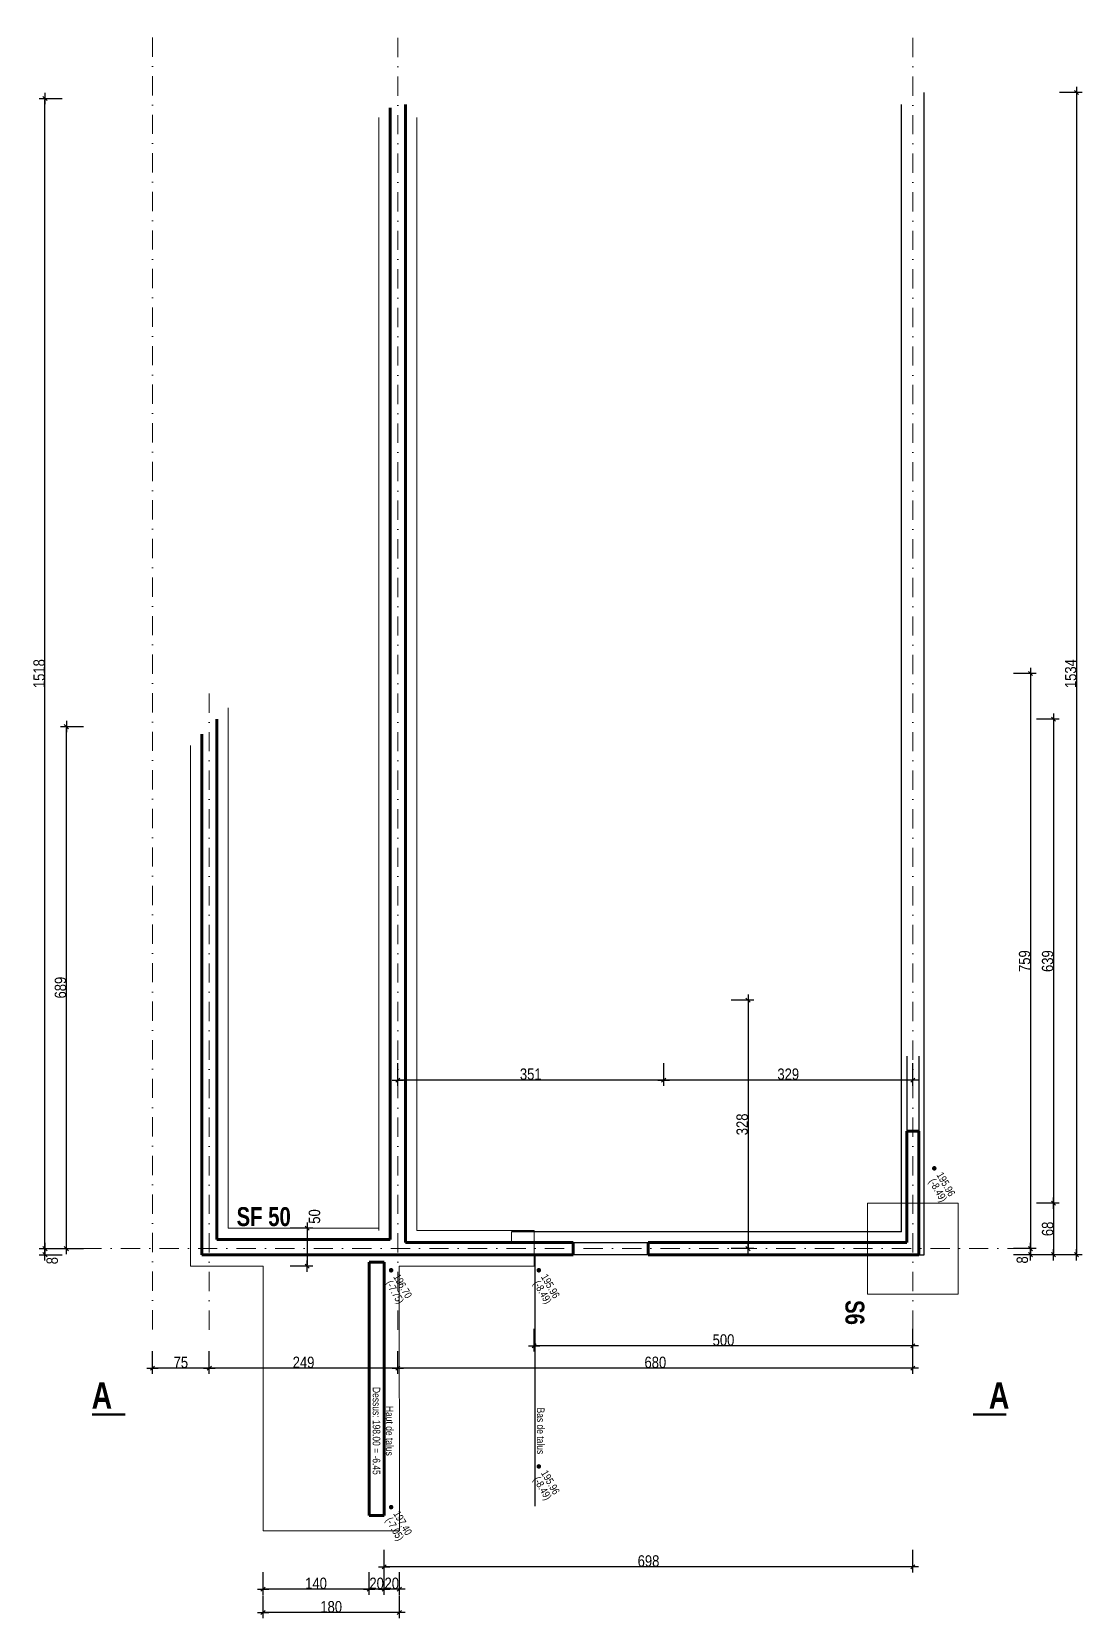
# Model space of a CAD drawing. Header units: centimetres. Extents: x -4990 to 114398, y -61489 to -12305.
# Drawn here: x 61960 to 63347, y -37512 to -35418 of the extents above; entities that cross this region are included whole.
import ezdxf
from ezdxf.enums import TextEntityAlignment as Align

# ---------------------------------------------------------------- set-up
doc = ezdxf.new("R2010")
doc.units = ezdxf.units.CM
doc.header["$LTSCALE"] = 0.5
doc.linetypes.add('TIRETPTX2', pattern=[50.8, 25.4, -12.7, 0, -12.7])
doc.layers.get('DEFPOINTS').update_dxf_attribs({"linetype": 'CONTINUOUS'})
for name, color, linetype in [('01_cote_gen', 4, 'CONTINUOUS'), ('01_linteaux', 2, 'CONTINUOUS'), ('01_texte', 230, 'CONTINUOUS'), ('AA_COTES', 2, 'CONTINUOUS')]:
    doc.layers.add(name, color=color, linetype=linetype)
for name, color, linetype, lineweight in [('01_murs_coup', 5, 'CONTINUOUS', 60), ('01_sem', 42, 'CONTINUOUS', 15), ('01_tram_axes', 2, 'TIRETPTX2', 9)]:
    doc.layers.add(name, color=color, linetype=linetype, lineweight=lineweight)
doc.styles.add('impact', font='impact.ttf')
doc.styles.add('MATTE_TXT', font='arial.ttf')
doc.styles.add('STYLE2', font='ARIALN.TTF')
doc.dimstyles.new('JB50', dxfattribs={"dimscale": 0.1, "dimtxt": 150, "dimasz": 15, "dimexe": 0.1, "dimexo": 0.1, "dimgap": 0.09, "dimtad": 1, "dimdec": 1, "dimdsep": 46, "dimtxsty": 'STYLE2', "dimblk1": 'BOND_G', "dimblk2": 'BOND_D', "dimsah": 1, "dimcen": 1.5, "dimdle": 0.01, "dimse1": 1, "dimse2": 1, "dimclrd": 4, "dimclre": 2, "dimclrt": 6, "dimazin": 2, "dimtfac": 2.333333, "dimtdec": 1, "dimtix": 1, "dimtmove": 2, "dimatfit": 3, "dimldrblk": 'BOND_G', "dimfxl": 1, "dimtolj": 1, "dimtzin": 0, "dimarcsym": 0})

msp = doc.modelspace()

# ---------------------------------------------------------------- texts
at = {"layer": '01_texte', "style": 'MATTE_TXT', "width": 0.8}
for s, rotation, p in [('(-8.49)', 300, (63149.793, -36950.895)), ('195.96', 300, (63160.271, -36943.084)), ('(-7.75)', 300, (62432.61, -37085.469)), ('196.70', 300, (62443.088, -37077.657)), ('(-8.49)', 300, (62627.622, -37085.469)), ('195.96', 300, (62638.1, -37077.657)), ('Dessus: 198.00 = -6.45', 270, (62407.312, -37264.676)), ('Haut de talus', 270, (62424.724, -37264.705)), ('Bas de talus', 270, (62624.198, -37264.676)), ('195.96', 300, (62638.1, -37336.546)), ('(-8.49)', 300, (62627.622, -37344.358)), ('(-7.05)', 300, (62432.61, -37398.089)), ('197.40', 300, (62443.088, -37390.277))]:
    msp.add_text(s, height=10, rotation=rotation, dxfattribs=at).set_placement(p, align=Align.BOTTOM_CENTER)
at = {"layer": '01_texte', "style": 'impact'}
msp.add_text('SF 50', height=25, dxfattribs=at).set_placement((62266.38, -37001.826), align=Align.BOTTOM_CENTER)
for s, height, rotation, p in [('S6', 25, 270, (63026.971, -37108.423)), ('A', 35, 0, (62052.728, -37245.936)), ('A', 35, 0, (63237.419, -37245.936))]:
    msp.add_text(s, height=height, rotation=rotation, dxfattribs=at).set_placement(p, align=Align.BOTTOM_CENTER)

# ---------------------------------------------------------------- blocks, each defined once
blk = doc.blocks.new('BOND_G')
at = {"layer": 'AA_COTES', "color": 0}
for p, q in [((0, -5), (0, 15)), ((5, 0), (-5, 0)), ((1.8, 1.8), (-1.8, -1.8))]:
    blk.add_line(p, q, dxfattribs=at)
blk = doc.blocks.new('BOND_D')
at = {"layer": 'AA_COTES', "color": 0}
for p, q in [((5, 0), (-5, 0)), ((-1.8, -1.8), (1.8, 1.8)), ((0, 5), (0, -15))]:
    blk.add_line(p, q, dxfattribs=at)
blk = doc.blocks.new('*D3237')
at = {"layer": '01_cote_gen', "color": 4, "lineweight": -2, "transparency": 16777216}
blk.add_line((62323.7, -36998.6), (62323.7, -37045.6), dxfattribs=at)
at = {"layer": 'DEFPOINTS', "color": 0}
for p in [(62314.9, -36997.1), (62314.9, -37047.1), (62323.7, -37047.1)]:
    blk.add_point(p, dxfattribs=at)
at = {"layer": '01_cote_gen', "color": 4, "lineweight": -2, "transparency": 16777216, "xscale": 1.5, "yscale": 1.5, "zscale": 1.5}
for name, p, rotation in [('BOND_G', (62323.7, -36997.1), 90), ('BOND_D', (62323.7, -37047.1), 270)]:
    blk.add_blockref(name, p, dxfattribs=dict(at, rotation=rotation))
at = {"layer": '01_cote_gen', "color": 6, "transparency": 16777216, "insert": (62333.5, -36981.7), "char_height": 15, "attachment_point": 5, "rotation": 90, "style": 'STYLE2'}
blk.add_mtext('\\A1;50', dxfattribs=at)
blk = doc.blocks.new('*D3238')
at = {"layer": '01_cote_gen', "color": 4, "lineweight": -2, "transparency": 16777216}
blk.add_line((63122, -37152.5), (62625, -37152.5), dxfattribs=at)
at = {"layer": 'DEFPOINTS', "color": 0}
for p in [(62623.5, -37050.1), (63123.5, -37131.1), (62623.5, -37152.5)]:
    blk.add_point(p, dxfattribs=at)
at = {"layer": '01_cote_gen', "color": 4, "lineweight": -2, "transparency": 16777216, "xscale": 1.5, "yscale": 1.5, "zscale": 1.5, "rotation": 180}
blk.add_blockref('BOND_D', (62623.5, -37152.5), dxfattribs=at)
at = {"layer": '01_cote_gen', "color": 4, "lineweight": -2, "transparency": 16777216, "xscale": 1.5, "yscale": 1.5, "zscale": 1.5}
blk.add_blockref('BOND_G', (63123.5, -37152.5), dxfattribs=at)
at = {"layer": '01_cote_gen', "color": 6, "transparency": 16777216, "insert": (62873.5, -37144.8), "char_height": 15, "attachment_point": 5, "style": 'STYLE2'}
blk.add_mtext('\\A1;500', dxfattribs=at)
blk = doc.blocks.new('*D3239')
at = {"layer": '01_cote_gen', "color": 4, "lineweight": -2, "transparency": 16777216}
blk.add_line((63278.7, -36266.6), (63278.7, -37022.6), dxfattribs=at)
at = {"layer": 'DEFPOINTS', "color": 0}
for p in [(63245.9, -36265.1), (63252.2, -37024.1), (63278.7, -37024.1)]:
    blk.add_point(p, dxfattribs=at)
at = {"layer": '01_cote_gen', "color": 4, "lineweight": -2, "transparency": 16777216, "xscale": 1.5, "yscale": 1.5, "zscale": 1.5}
for name, p, rotation in [('BOND_G', (63278.7, -36265.1), 90), ('BOND_D', (63278.7, -37024.1), 270)]:
    blk.add_blockref(name, p, dxfattribs=dict(at, rotation=rotation))
at = {"layer": '01_cote_gen', "color": 6, "transparency": 16777216, "insert": (63271.1, -36644.6), "char_height": 15, "attachment_point": 5, "rotation": 90, "style": 'STYLE2'}
blk.add_mtext('\\A1;759', dxfattribs=at)
blk = doc.blocks.new('*D3240')
at = {"layer": '01_cote_gen', "color": 4, "lineweight": -2, "transparency": 16777216}
blk.add_line((63309.2, -36326.6), (63309.2, -36962.6), dxfattribs=at)
at = {"layer": 'DEFPOINTS', "color": 0}
for p in [(63286.7, -36325.1), (63183.5, -36964.1), (63309.2, -36964.1)]:
    blk.add_point(p, dxfattribs=at)
at = {"layer": '01_cote_gen', "color": 4, "lineweight": -2, "transparency": 16777216, "xscale": 1.5, "yscale": 1.5, "zscale": 1.5}
for name, p, rotation in [('BOND_G', (63309.2, -36325.1), 90), ('BOND_D', (63309.2, -36964.1), 270)]:
    blk.add_blockref(name, p, dxfattribs=dict(at, rotation=rotation))
at = {"layer": '01_cote_gen', "color": 6, "transparency": 16777216, "insert": (63301.5, -36644.6), "char_height": 15, "attachment_point": 5, "rotation": 90, "style": 'STYLE2'}
blk.add_mtext('\\A1;639', dxfattribs=at)
blk = doc.blocks.new('*D3241')
at = {"layer": '01_cote_gen', "color": 4, "lineweight": -2, "transparency": 16777216}
blk.add_line((63309.2, -36965.6), (63309.2, -37030.6), dxfattribs=at)
at = {"layer": 'DEFPOINTS', "color": 0}
for p in [(63286.7, -36964.1), (63138.5, -37032.1), (63309.2, -37032.1)]:
    blk.add_point(p, dxfattribs=at)
at = {"layer": '01_cote_gen', "color": 4, "lineweight": -2, "transparency": 16777216, "xscale": 1.5, "yscale": 1.5, "zscale": 1.5}
for name, p, rotation in [('BOND_G', (63309.2, -36964.1), 90), ('BOND_D', (63309.2, -37032.1), 270)]:
    blk.add_blockref(name, p, dxfattribs=dict(at, rotation=rotation))
at = {"layer": '01_cote_gen', "color": 6, "transparency": 16777216, "insert": (63301.5, -36998.1), "char_height": 15, "attachment_point": 5, "rotation": 90, "style": 'STYLE2'}
blk.add_mtext('\\A1;68', dxfattribs=at)
blk = doc.blocks.new('*D3242')
at = {"layer": '01_cote_gen', "color": 4, "lineweight": -2, "transparency": 16777216}
blk.add_line((63278.7, -37025.6), (63278.7, -37030.6), dxfattribs=at)
at = {"layer": 'DEFPOINTS', "color": 0}
for p in [(63286.2, -37024.1), (63278.7, -37032.1), (63286.7, -37032.1)]:
    blk.add_point(p, dxfattribs=at)
at = {"layer": '01_cote_gen', "color": 4, "lineweight": -2, "transparency": 16777216, "xscale": 1.5, "yscale": 1.5, "zscale": 1.5}
for name, p, rotation in [('BOND_G', (63278.7, -37024.1), 90), ('BOND_D', (63278.7, -37032.1), 270)]:
    blk.add_blockref(name, p, dxfattribs=dict(at, rotation=rotation))
at = {"layer": '01_cote_gen', "color": 6, "transparency": 16777216, "insert": (63268.1, -37039), "char_height": 15, "attachment_point": 5, "rotation": 90, "style": 'STYLE2'}
blk.add_mtext('\\A1;8', dxfattribs=at)
blk = doc.blocks.new('*D3243')
at = {"layer": '01_cote_gen', "color": 4, "lineweight": -2, "transparency": 16777216}
blk.add_line((63122, -37181.9), (62445, -37181.9), dxfattribs=at)
at = {"layer": 'DEFPOINTS', "color": 0}
for p in [(62443.5, -37103.7), (63123.5, -37115.4), (62443.5, -37181.9)]:
    blk.add_point(p, dxfattribs=at)
at = {"layer": '01_cote_gen', "color": 4, "lineweight": -2, "transparency": 16777216, "xscale": 1.5, "yscale": 1.5, "zscale": 1.5, "rotation": 180}
blk.add_blockref('BOND_D', (62443.5, -37181.9), dxfattribs=at)
at = {"layer": '01_cote_gen', "color": 4, "lineweight": -2, "transparency": 16777216, "xscale": 1.5, "yscale": 1.5, "zscale": 1.5}
blk.add_blockref('BOND_G', (63123.5, -37181.9), dxfattribs=at)
at = {"layer": '01_cote_gen', "color": 6, "transparency": 16777216, "insert": (62783.5, -37174.3), "char_height": 15, "attachment_point": 5, "style": 'STYLE2'}
blk.add_mtext('\\A1;680', dxfattribs=at)
blk = doc.blocks.new('*D3244')
at = {"layer": '01_cote_gen', "color": 4, "lineweight": -2, "transparency": 16777216}
blk.add_line((62442, -37181.9), (62196.1, -37181.9), dxfattribs=at)
at = {"layer": 'DEFPOINTS', "color": 0}
for p in [(62194.6, -37131.1), (62443.5, -37159.4), (62194.6, -37181.9)]:
    blk.add_point(p, dxfattribs=at)
at = {"layer": '01_cote_gen', "color": 4, "lineweight": -2, "transparency": 16777216, "xscale": 1.5, "yscale": 1.5, "zscale": 1.5, "rotation": 180}
blk.add_blockref('BOND_D', (62194.6, -37181.9), dxfattribs=at)
at = {"layer": '01_cote_gen', "color": 4, "lineweight": -2, "transparency": 16777216, "xscale": 1.5, "yscale": 1.5, "zscale": 1.5}
blk.add_blockref('BOND_G', (62443.5, -37181.9), dxfattribs=at)
at = {"layer": '01_cote_gen', "color": 6, "transparency": 16777216, "insert": (62319, -37174.3), "char_height": 15, "attachment_point": 5, "style": 'STYLE2'}
blk.add_mtext('\\A1;249', dxfattribs=at)
blk = doc.blocks.new('*D3245')
at = {"layer": '01_cote_gen', "color": 4, "lineweight": -2, "transparency": 16777216}
blk.add_line((62193.1, -37181.9), (62121, -37181.9), dxfattribs=at)
at = {"layer": 'DEFPOINTS', "color": 0}
for p in [(62194.6, -36501.4), (62119.5, -37130.7), (62119.5, -37181.9)]:
    blk.add_point(p, dxfattribs=at)
at = {"layer": '01_cote_gen', "color": 4, "lineweight": -2, "transparency": 16777216, "xscale": 1.5, "yscale": 1.5, "zscale": 1.5, "rotation": 180}
blk.add_blockref('BOND_D', (62119.5, -37181.9), dxfattribs=at)
at = {"layer": '01_cote_gen', "color": 4, "lineweight": -2, "transparency": 16777216, "xscale": 1.5, "yscale": 1.5, "zscale": 1.5}
blk.add_blockref('BOND_G', (62194.6, -37181.9), dxfattribs=at)
at = {"layer": '01_cote_gen', "color": 6, "transparency": 16777216, "insert": (62157, -37174.3), "char_height": 15, "attachment_point": 5, "style": 'STYLE2'}
blk.add_mtext('\\A1;75', dxfattribs=at)
blk = doc.blocks.new('*D3246')
at = {"layer": '01_cote_gen', "color": 4, "lineweight": -2, "transparency": 16777216}
blk.add_line((62005.8, -37022.6), (62005.8, -36336.6), dxfattribs=at)
at = {"layer": 'DEFPOINTS', "color": 0}
for p in [(62005.8, -36335.1), (62027, -36335.1), (62027, -37024.1)]:
    blk.add_point(p, dxfattribs=at)
at = {"layer": '01_cote_gen', "color": 4, "lineweight": -2, "transparency": 16777216, "xscale": 1.5, "yscale": 1.5, "zscale": 1.5}
for name, p, rotation in [('BOND_D', (62005.8, -36335.1), 90), ('BOND_G', (62005.8, -37024.1), 270)]:
    blk.add_blockref(name, p, dxfattribs=dict(at, rotation=rotation))
at = {"layer": '01_cote_gen', "color": 6, "transparency": 16777216, "insert": (61998.1, -36679.6), "char_height": 15, "attachment_point": 5, "rotation": 90, "style": 'STYLE2'}
blk.add_mtext('\\A1;689', dxfattribs=at)
blk = doc.blocks.new('*D3247')
at = {"layer": '01_cote_gen', "color": 4, "lineweight": -2, "transparency": 16777216}
blk.add_line((61977.6, -37022.6), (61977.6, -35507.6), dxfattribs=at)
at = {"layer": 'DEFPOINTS', "color": 0}
for p in [(61977.6, -35506.1), (62027, -35506.1), (62028.3, -37024.1)]:
    blk.add_point(p, dxfattribs=at)
at = {"layer": '01_cote_gen', "color": 4, "lineweight": -2, "transparency": 16777216, "xscale": 1.5, "yscale": 1.5, "zscale": 1.5}
for name, p, rotation in [('BOND_D', (61977.6, -35506.1), 90), ('BOND_G', (61977.6, -37024.1), 270)]:
    blk.add_blockref(name, p, dxfattribs=dict(at, rotation=rotation))
at = {"layer": '01_cote_gen', "color": 6, "transparency": 16777216, "insert": (61969.9, -36265.1), "char_height": 15, "attachment_point": 5, "rotation": 90, "style": 'STYLE2'}
blk.add_mtext('\\A1;1518', dxfattribs=at)
blk = doc.blocks.new('*D3248')
at = {"layer": '01_cote_gen', "color": 4, "lineweight": -2, "transparency": 16777216}
blk.add_line((62905.9, -36697.6), (62905.9, -37022.6), dxfattribs=at)
at = {"layer": 'DEFPOINTS', "color": 0}
for p in [(62883.4, -36696.1), (62895.2, -37024.1), (62905.9, -37024.1)]:
    blk.add_point(p, dxfattribs=at)
at = {"layer": '01_cote_gen', "color": 4, "lineweight": -2, "transparency": 16777216, "xscale": 1.5, "yscale": 1.5, "zscale": 1.5}
for name, p, rotation in [('BOND_G', (62905.9, -36696.1), 90), ('BOND_D', (62905.9, -37024.1), 270)]:
    blk.add_blockref(name, p, dxfattribs=dict(at, rotation=rotation))
at = {"layer": '01_cote_gen', "color": 6, "transparency": 16777216, "insert": (62898.2, -36860.1), "char_height": 15, "attachment_point": 5, "rotation": 90, "style": 'STYLE2'}
blk.add_mtext('\\A1;328', dxfattribs=at)
blk = doc.blocks.new('*D3249')
at = {"layer": '01_cote_gen', "color": 4, "lineweight": -2, "transparency": 16777216}
blk.add_line((61977.6, -37030.6), (61977.6, -37025.6), dxfattribs=at)
at = {"layer": 'DEFPOINTS', "color": 0}
for p in [(61977.6, -37024.1), (62184.6, -37024.1), (62184.6, -37032.1)]:
    blk.add_point(p, dxfattribs=at)
at = {"layer": '01_cote_gen', "color": 4, "lineweight": -2, "transparency": 16777216, "xscale": 1.5, "yscale": 1.5, "zscale": 1.5}
for name, p, rotation in [('BOND_D', (61977.6, -37024.1), 90), ('BOND_G', (61977.6, -37032.1), 270)]:
    blk.add_blockref(name, p, dxfattribs=dict(at, rotation=rotation))
at = {"layer": '01_cote_gen', "color": 6, "transparency": 16777216, "insert": (61987.2, -37040), "char_height": 15, "attachment_point": 5, "rotation": 90, "style": 'STYLE2'}
blk.add_mtext('\\A1;8', dxfattribs=at)
blk = doc.blocks.new('*D3250')
at = {"layer": '01_cote_gen', "color": 4, "lineweight": -2, "transparency": 16777216}
blk.add_line((63122, -36801.6), (62796, -36801.6), dxfattribs=at)
at = {"layer": 'DEFPOINTS', "color": 0}
for p in [(62794.5, -36778.2), (62794.5, -36801.6), (63123.5, -36811.5)]:
    blk.add_point(p, dxfattribs=at)
at = {"layer": '01_cote_gen', "color": 4, "lineweight": -2, "transparency": 16777216, "xscale": 1.5, "yscale": 1.5, "zscale": 1.5, "rotation": 180}
blk.add_blockref('BOND_D', (62794.5, -36801.6), dxfattribs=at)
at = {"layer": '01_cote_gen', "color": 4, "lineweight": -2, "transparency": 16777216, "xscale": 1.5, "yscale": 1.5, "zscale": 1.5}
blk.add_blockref('BOND_G', (63123.5, -36801.6), dxfattribs=at)
at = {"layer": '01_cote_gen', "color": 6, "transparency": 16777216, "insert": (62959, -36793.9), "char_height": 15, "attachment_point": 5, "style": 'STYLE2'}
blk.add_mtext('\\A1;329', dxfattribs=at)
blk = doc.blocks.new('*D3251')
at = {"layer": '01_cote_gen', "color": 4, "lineweight": -2, "transparency": 16777216}
blk.add_line((62793, -36801.6), (62445, -36801.6), dxfattribs=at)
at = {"layer": 'DEFPOINTS', "color": 0}
for p in [(62794.5, -36779.1), (62443.5, -36801.6), (62443.5, -36808.9)]:
    blk.add_point(p, dxfattribs=at)
at = {"layer": '01_cote_gen', "color": 4, "lineweight": -2, "transparency": 16777216, "xscale": 1.5, "yscale": 1.5, "zscale": 1.5, "rotation": 180}
blk.add_blockref('BOND_D', (62443.5, -36801.6), dxfattribs=at)
at = {"layer": '01_cote_gen', "color": 4, "lineweight": -2, "transparency": 16777216, "xscale": 1.5, "yscale": 1.5, "zscale": 1.5}
blk.add_blockref('BOND_G', (62794.5, -36801.6), dxfattribs=at)
at = {"layer": '01_cote_gen', "color": 6, "transparency": 16777216, "insert": (62619, -36793.9), "char_height": 15, "attachment_point": 5, "style": 'STYLE2'}
blk.add_mtext('\\A1;351', dxfattribs=at)
blk = doc.blocks.new('*D3252')
at = {"layer": '01_cote_gen', "color": 4, "lineweight": -2, "transparency": 16777216}
blk.add_line((63122, -37444.1), (62427, -37444.1), dxfattribs=at)
at = {"layer": 'DEFPOINTS', "color": 0}
for p in [(63123.5, -37189.4), (62425.5, -37421.6), (62425.5, -37444.1)]:
    blk.add_point(p, dxfattribs=at)
at = {"layer": '01_cote_gen', "color": 4, "lineweight": -2, "transparency": 16777216, "xscale": 1.5, "yscale": 1.5, "zscale": 1.5, "rotation": 180}
blk.add_blockref('BOND_D', (62425.5, -37444.1), dxfattribs=at)
at = {"layer": '01_cote_gen', "color": 4, "lineweight": -2, "transparency": 16777216, "xscale": 1.5, "yscale": 1.5, "zscale": 1.5}
blk.add_blockref('BOND_G', (63123.5, -37444.1), dxfattribs=at)
at = {"layer": '01_cote_gen', "color": 6, "transparency": 16777216, "insert": (62774.5, -37436.5), "char_height": 15, "attachment_point": 5, "style": 'STYLE2'}
blk.add_mtext('\\A1;698', dxfattribs=at)
blk = doc.blocks.new('*D3253')
at = {"layer": '01_cote_gen', "color": 4, "lineweight": -2, "transparency": 16777216}
blk.add_line((62444, -37473.7), (62427, -37473.7), dxfattribs=at)
at = {"layer": 'DEFPOINTS', "color": 0}
for p in [(62425.5, -37376.5), (62445.5, -37396.5), (62425.5, -37473.7)]:
    blk.add_point(p, dxfattribs=at)
at = {"layer": '01_cote_gen', "color": 4, "lineweight": -2, "transparency": 16777216, "xscale": 1.5, "yscale": 1.5, "zscale": 1.5, "rotation": 180}
blk.add_blockref('BOND_D', (62425.5, -37473.7), dxfattribs=at)
at = {"layer": '01_cote_gen', "color": 4, "lineweight": -2, "transparency": 16777216, "xscale": 1.5, "yscale": 1.5, "zscale": 1.5}
blk.add_blockref('BOND_G', (62445.5, -37473.7), dxfattribs=at)
at = {"layer": '01_cote_gen', "color": 6, "transparency": 16777216, "insert": (62435.5, -37466), "char_height": 15, "attachment_point": 5, "style": 'STYLE2'}
blk.add_mtext('\\A1;20', dxfattribs=at)
blk = doc.blocks.new('*D3254')
at = {"layer": '01_cote_gen', "color": 4, "lineweight": -2, "transparency": 16777216}
blk.add_line((62424, -37473.7), (62407, -37473.7), dxfattribs=at)
at = {"layer": 'DEFPOINTS', "color": 0}
for p in [(62405.5, -37376.5), (62425.5, -37421.6), (62405.5, -37473.7)]:
    blk.add_point(p, dxfattribs=at)
at = {"layer": '01_cote_gen', "color": 4, "lineweight": -2, "transparency": 16777216, "xscale": 1.5, "yscale": 1.5, "zscale": 1.5, "rotation": 180}
blk.add_blockref('BOND_D', (62405.5, -37473.7), dxfattribs=at)
at = {"layer": '01_cote_gen', "color": 4, "lineweight": -2, "transparency": 16777216, "xscale": 1.5, "yscale": 1.5, "zscale": 1.5}
blk.add_blockref('BOND_G', (62425.5, -37473.7), dxfattribs=at)
at = {"layer": '01_cote_gen', "color": 6, "transparency": 16777216, "insert": (62415.5, -37466), "char_height": 15, "attachment_point": 5, "style": 'STYLE2'}
blk.add_mtext('\\A1;20', dxfattribs=at)
blk = doc.blocks.new('*D3255')
at = {"layer": '01_cote_gen', "color": 4, "lineweight": -2, "transparency": 16777216}
blk.add_line((62404, -37473.7), (62267, -37473.7), dxfattribs=at)
at = {"layer": 'DEFPOINTS', "color": 0}
for p in [(62265.5, -37396.5), (62405.5, -37451.2), (62265.5, -37473.7)]:
    blk.add_point(p, dxfattribs=at)
at = {"layer": '01_cote_gen', "color": 4, "lineweight": -2, "transparency": 16777216, "xscale": 1.5, "yscale": 1.5, "zscale": 1.5, "rotation": 180}
blk.add_blockref('BOND_D', (62265.5, -37473.7), dxfattribs=at)
at = {"layer": '01_cote_gen', "color": 4, "lineweight": -2, "transparency": 16777216, "xscale": 1.5, "yscale": 1.5, "zscale": 1.5}
blk.add_blockref('BOND_G', (62405.5, -37473.7), dxfattribs=at)
at = {"layer": '01_cote_gen', "color": 6, "transparency": 16777216, "insert": (62335.5, -37466), "char_height": 15, "attachment_point": 5, "style": 'STYLE2'}
blk.add_mtext('\\A1;140', dxfattribs=at)
blk = doc.blocks.new('*D3256')
at = {"layer": '01_cote_gen', "color": 4, "lineweight": -2, "transparency": 16777216}
blk.add_line((62444, -37504.5), (62267, -37504.5), dxfattribs=at)
at = {"layer": 'DEFPOINTS', "color": 0}
for p in [(62265.5, -37481.2), (62445.5, -37481.2), (62265.5, -37504.5)]:
    blk.add_point(p, dxfattribs=at)
at = {"layer": '01_cote_gen', "color": 4, "lineweight": -2, "transparency": 16777216, "xscale": 1.5, "yscale": 1.5, "zscale": 1.5, "rotation": 180}
blk.add_blockref('BOND_D', (62265.5, -37504.5), dxfattribs=at)
at = {"layer": '01_cote_gen', "color": 4, "lineweight": -2, "transparency": 16777216, "xscale": 1.5, "yscale": 1.5, "zscale": 1.5}
blk.add_blockref('BOND_G', (62445.5, -37504.5), dxfattribs=at)
at = {"layer": '01_cote_gen', "color": 6, "transparency": 16777216, "insert": (62355.5, -37496.9), "char_height": 15, "attachment_point": 5, "style": 'STYLE2'}
blk.add_mtext('\\A1;180', dxfattribs=at)
blk = doc.blocks.new('*D3236')
at = {"layer": '01_cote_gen', "color": 4, "lineweight": -2, "transparency": 16777216}
blk.add_line((63339.7, -35499.6), (63339.7, -37030.6), dxfattribs=at)
at = {"layer": 'DEFPOINTS', "color": 0}
for p in [(63316.7, -35498.1), (63316.7, -37032.1), (63339.7, -37032.1)]:
    blk.add_point(p, dxfattribs=at)
at = {"layer": '01_cote_gen', "color": 4, "lineweight": -2, "transparency": 16777216, "xscale": 1.5, "yscale": 1.5, "zscale": 1.5}
for name, p, rotation in [('BOND_G', (63339.7, -35498.1), 90), ('BOND_D', (63339.7, -37032.1), 270)]:
    blk.add_blockref(name, p, dxfattribs=dict(at, rotation=rotation))
at = {"layer": '01_cote_gen', "color": 6, "transparency": 16777216, "insert": (63332, -36265.1), "char_height": 15, "attachment_point": 5, "rotation": 90, "style": 'STYLE2'}
blk.add_mtext('\\A1;1534', dxfattribs=at)

# ---------------------------------------------------------------- dimensions: what is measured, and where the dimension line sits
at = {"layer": '01_cote_gen'}
for base, p1, p2, picture, middle in [((63339.711, -37032.095), (63316.689, -35498.084), (63316.689, -37032.095), '*D3236', (63332.043, -36265.089)), ((61977.606, -35506.084), (62028.315, -37024.095), (62027.005, -35506.084), '*D3247', (61969.939, -36265.089)), ((63278.745, -37024.095), (63245.862, -36265.087), (63252.247, -37024.095), '*D3239', (63271.077, -36644.591)), ((62005.815, -36335.095), (62027.005, -37024.095), (62027.005, -36335.095), '*D3246', (61998.147, -36679.595)), ((63309.189, -36964.095), (63286.689, -36325.087), (63183.517, -36964.095), '*D3240', (63301.522, -36644.591)), ((62905.859, -37024.095), (62883.359, -36696.099), (62895.229, -37024.095), '*D3248', (62898.191, -36860.097)), ((63309.189, -37032.095), (63286.689, -36964.095), (63138.517, -37032.095), '*D3241', (63301.522, -36998.095))]:
    dim = msp.add_linear_dim(base=base, p1=p1, p2=p2, angle=270, dimstyle='JB50', dxfattribs=at)
    dim.commit()
    dim.dimension.update_dxf_attribs({"geometry": picture, "text_midpoint": middle})
for base, p1, p2, picture, middle in [((62119.517, -37181.939), (62194.55, -36501.395), (62119.517, -37130.665), '*D3245', (62157.033, -37174.302)), ((62443.517, -36801.58), (62794.518, -36779.08), (62443.517, -36808.949), '*D3251', (62619.017, -36793.913)), ((62794.518, -36801.58), (63123.517, -36811.512), (62794.518, -36778.191), '*D3250', (62959.017, -36793.913)), ((62623.517, -37152.496), (63123.517, -37131.087), (62623.517, -37050.064), '*D3238', (62873.517, -37144.829)), ((62443.517, -37181.939), (63123.517, -37115.384), (62443.517, -37103.707), '*D3243', (62783.517, -37174.271)), ((62194.55, -37181.939), (62443.517, -37159.439), (62194.55, -37131.087), '*D3244', (62319.033, -37174.271)), ((62425.502, -37444.146), (63123.517, -37189.439), (62425.502, -37421.646), '*D3252', (62774.509, -37436.478)), ((62405.512, -37473.662), (62425.502, -37421.646), (62405.512, -37376.517), '*D3254', (62415.507, -37465.995)), ((62425.512, -37473.662), (62445.515, -37396.517), (62425.512, -37376.517), '*D3253', (62435.513, -37465.995)), ((62265.512, -37473.662), (62405.512, -37451.162), (62265.512, -37396.517), '*D3255', (62335.512, -37465.995)), ((62265.512, -37504.524), (62445.515, -37481.162), (62265.512, -37481.162), '*D3256', (62355.513, -37496.856))]:
    dim = msp.add_linear_dim(base=base, p1=p1, p2=p2, dimstyle='JB50', dxfattribs=at)
    dim.commit()
    dim.dimension.update_dxf_attribs({"geometry": picture, "text_midpoint": middle})
for base, p1, p2, picture, middle in [((62323.688, -37047.095), (62314.911, -36997.095), (62314.911, -37047.095), '*D3237', (62333.474, -36981.729)), ((61977.606, -37024.095), (62184.55, -37032.095), (62184.55, -37024.095), '*D3249', (61987.236, -37040.014)), ((63278.745, -37032.095), (63286.245, -37024.095), (63286.689, -37032.095), '*D3242', (63268.134, -37038.97))]:
    dim = msp.add_linear_dim(base=base, p1=p1, p2=p2, angle=270, dimstyle='JB50', dxfattribs=at)
    dim.commit()
    dim.dimension.update_dxf_attribs({"geometry": picture, "text_midpoint": middle, "dimtype": 160})

# ---------------------------------------------------------------- linework, layer by layer
at = {"layer": '01_linteaux'}
for p, q in [((63108.517, -37002.095), (63108.517, -35514.084)), ((63138.517, -37032.095), (63138.517, -35498.084)), ((63115.517, -36770.092), (63115.517, -36869.101)), ((63131.517, -36770.092), (63131.517, -36869.101)), ((63108.517, -37002.095), (62593.517, -37002.095)), ((62674.962, -37016.095), (62773.962, -37016.095)), ((62624.962, -37363.996), (62624.962, -37032.095)), ((62773.962, -37032.095), (62674.962, -37032.095)), ((63131.517, -37032.095), (63138.517, -37032.095))]:
    msp.add_line(p, q, dxfattribs=at)
at = {"layer": '01_murs_coup'}
for p, q in [((62453.517, -37016.095), (62453.517, -35514.084)), ((62433.517, -35518.084), (62433.517, -37012.095)), ((62204.55, -37012.095), (62204.55, -36325.095)), ((62184.55, -36345.095), (62184.55, -37032.095)), ((63115.517, -37016.095), (63115.517, -36869.101)), ((63115.517, -36869.101), (63131.517, -36869.101)), ((63131.517, -36869.101), (63131.517, -37032.095)), ((62433.517, -37012.095), (62204.55, -37012.095)), ((62674.962, -37016.095), (62453.517, -37016.095)), ((62674.962, -37032.095), (62674.962, -37016.095)), ((62773.962, -37032.095), (62773.962, -37016.095)), ((62773.962, -37016.095), (63115.517, -37016.095)), ((62184.55, -37032.095), (62674.962, -37032.095)), ((62405.512, -37376.517), (62405.512, -37042.095)), ((62405.512, -37042.095), (62425.462, -37042.109)), ((62425.462, -37042.109), (62425.512, -37376.517)), ((63131.517, -37032.095), (62773.962, -37032.095)), ((62425.512, -37376.517), (62405.512, -37376.517))]:
    msp.add_line(p, q, dxfattribs=at)
at = {"layer": '01_sem', "ltscale": 2}
for p, q in [((62418.517, -37000.064), (62418.517, -35531.084)), ((62468.517, -37000.064), (62468.517, -35531.084)), ((62219.55, -36997.095), (62219.55, -36310.095)), ((62169.55, -37047.095), (62169.55, -36360.095)), ((63063.517, -37084.095), (63063.517, -36964.095)), ((63063.517, -36964.095), (63183.517, -36964.095)), ((63183.517, -37084.095), (63183.517, -36964.095)), ((62219.55, -36997.095), (62418.517, -36997.095)), ((62468.517, -37000.064), (62623.517, -37000.064)), ((62593.517, -37016.095), (62593.517, -37002.095)), ((62623.517, -37047.095), (62623.517, -37000.064)), ((62169.55, -37047.095), (62265.512, -37047.095)), ((62265.512, -37396.517), (62265.512, -37047.095)), ((62445.463, -37047.095), (62445.515, -37396.517)), ((62445.463, -37047.095), (62623.517, -37047.095)), ((63063.517, -37084.095), (63183.517, -37084.095)), ((62445.515, -37396.517), (62265.512, -37396.517))]:
    msp.add_line(p, q, dxfattribs=at)
at = {"layer": '01_texte', "const_width": 3}
for points in [[(63151.795, -36916.632, 1), (63151.795, -36919.632, 1)], [(62434.612, -37051.206, 1), (62434.612, -37054.206, 1)], [(62629.624, -37051.206, 1), (62629.624, -37054.206, 1)], [(62629.624, -37310.095, 1), (62629.624, -37313.095, 1)], [(62434.612, -37363.826, 1), (62434.612, -37366.826, 1)]]:
    msp.add_lwpolyline(points, format="xyb", close=True, dxfattribs=at)
for points in [[(62083.899, -37243.083), (62039.648, -37243.083)], [(63247.078, -37243.083), (63202.827, -37243.083)]]:
    msp.add_lwpolyline(points, dxfattribs=at)
at = {"layer": '01_tram_axes', "ltscale": 2}
for p, q in [((62119.517, -37130.665), (62119.517, -35417.821)), ((62443.517, -37131.087), (62443.517, -35417.821)), ((63123.517, -37131.087), (63123.517, -35417.821)), ((62194.55, -37131.087), (62194.55, -36290.182)), ((62027.005, -37024.095), (63262.985, -37024.095))]:
    msp.add_line(p, q, dxfattribs=at)

msp.set_redraw_order([(e.dxf.handle, doc.entitydb.next_handle()) for e in msp.query("TEXT MTEXT ATTDEF DIMENSION ARC_DIMENSION")])  # texts and dimensions are drawn at this point

doc.saveas('drawing.dxf')
